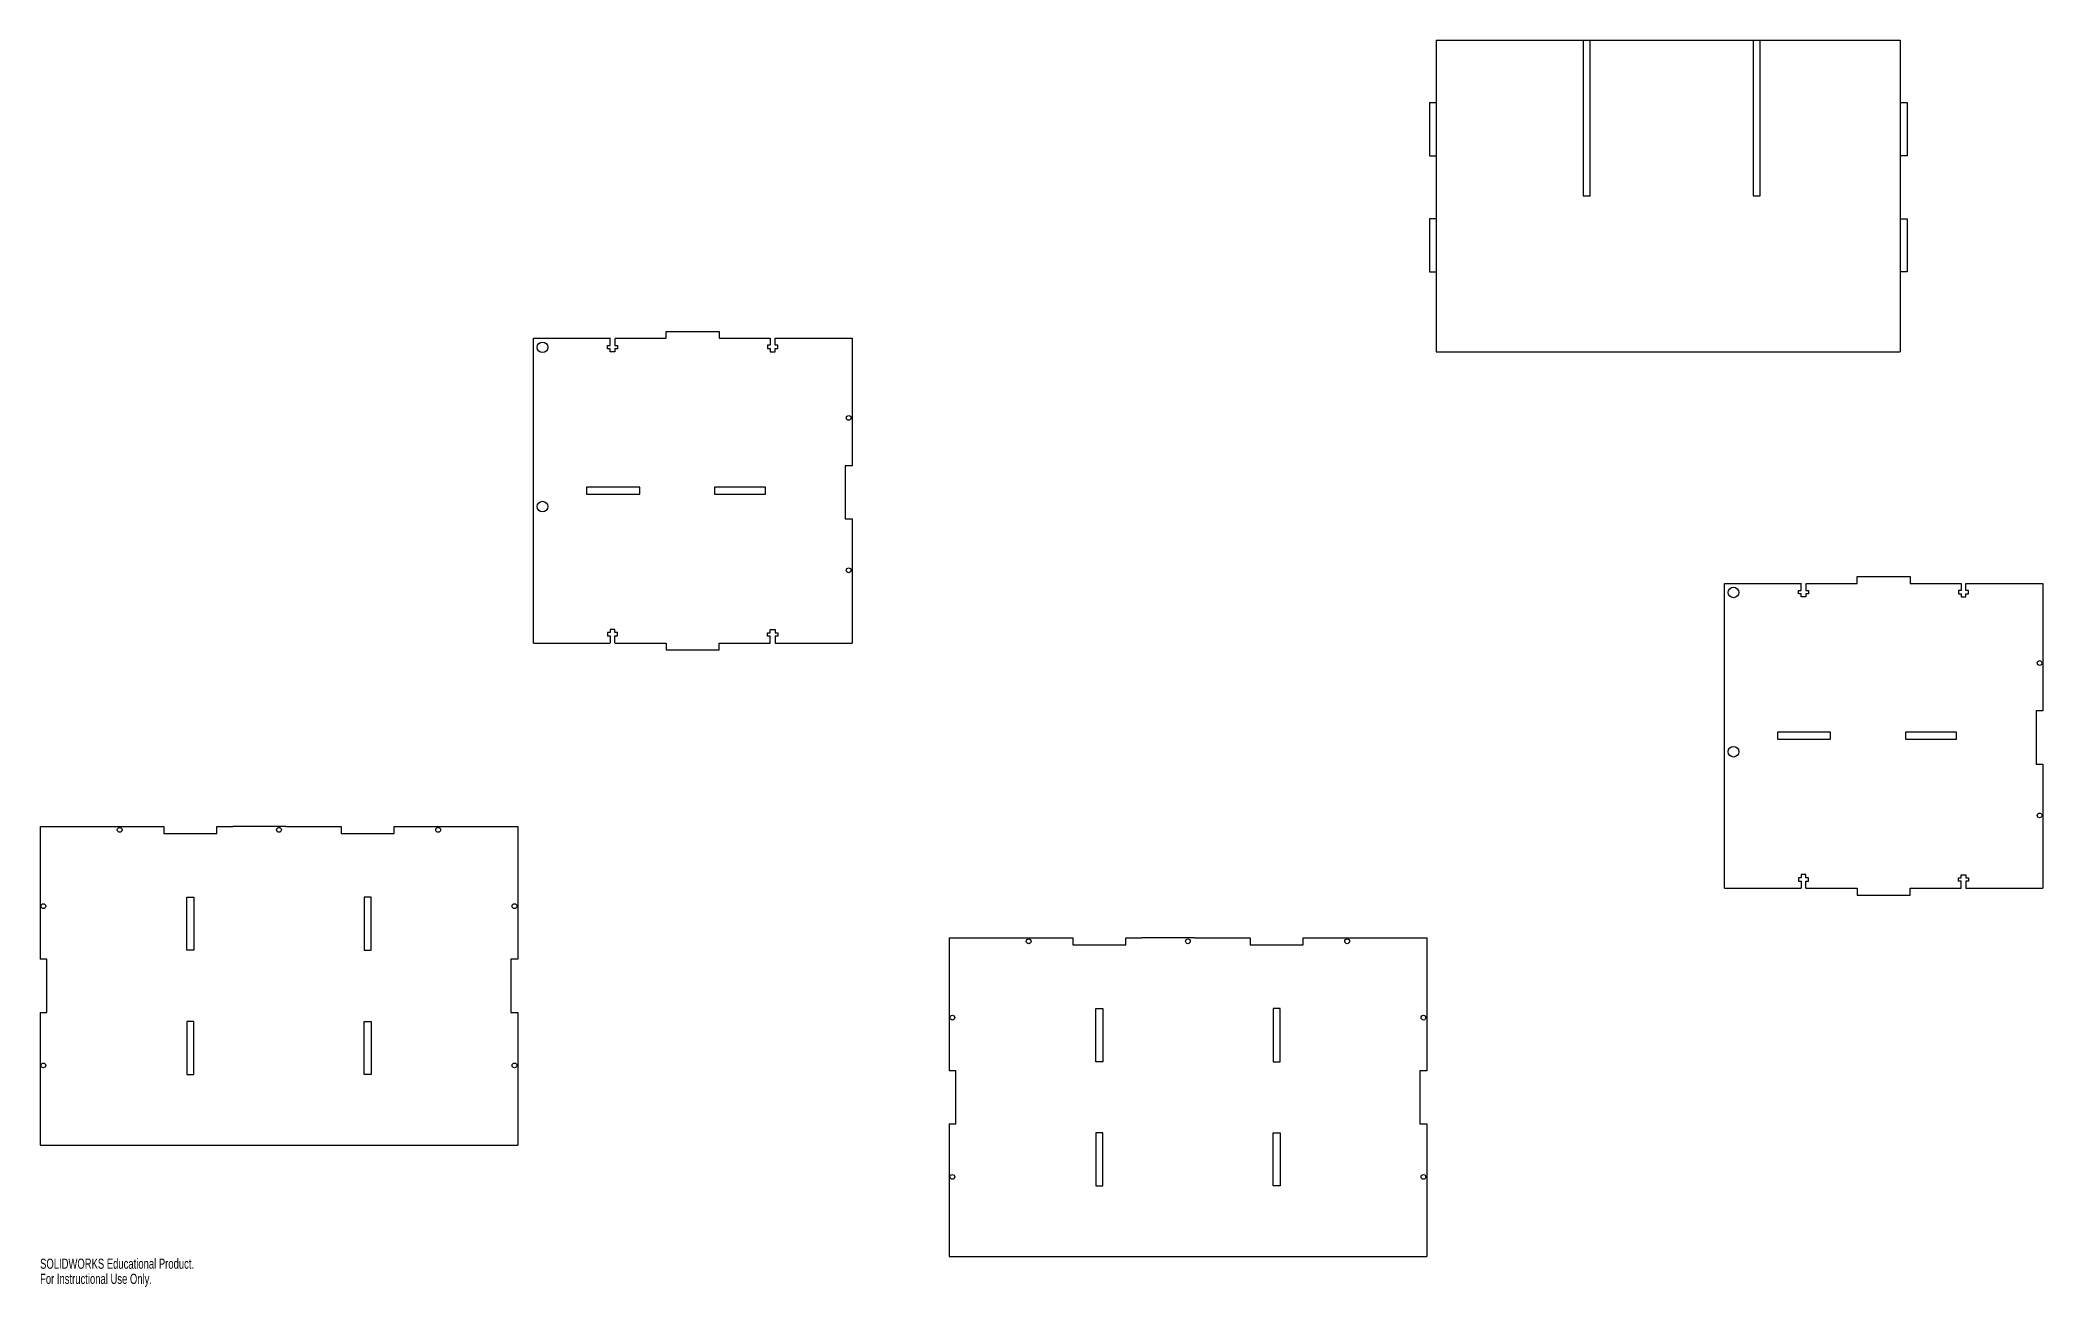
# Model space of a CAD drawing. Header units: inches. Extents: x -22.7 to 30.5, y -5.3 to 43.5.
# Drawn here: x -22.68 to 15.05, y -5.29 to 18.2 of the extents above; entities that cross this region are included whole.
import ezdxf

# ---------------------------------------------------------------- set-up
doc = ezdxf.new("R2010")
doc.units = ezdxf.units.IN
doc.header["$MEASUREMENT"] = 0
doc.header["$PDSIZE"] = -1
doc.styles.add('SLDTEXTSTYLE0', font='TXT', dxfattribs={"width": 0.7})

msp = doc.modelspace()

# ---------------------------------------------------------------- texts
at = {"color": 7, "linetype": 'Continuous', "char_height": 0.1903, "attachment_point": 1, "style": 'SLDTEXTSTYLE0'}
for s, insert in [('SOLIDWORKS Educational Product.', (-22.681, -4.755)), ('For Instructional Use Only.', (-22.681, -5.04))]:
    msp.add_mtext(s, dxfattribs=dict(at, insert=insert))

# ---------------------------------------------------------------- linework, layer by layer
at = {"color": 7, "linetype": 'Continuous'}
for p, q in [((3.621, 18.199), (12.361, 18.199)), ((3.621, 18.199), (3.621, 12.329)), ((6.386, 18.199), (6.386, 15.264)), ((6.518, 15.264), (6.518, 18.199)), ((9.594, 18.199), (9.594, 15.264)), ((9.726, 15.264), (9.726, 18.199)), ((12.361, 18.199), (12.361, 12.329)), ((3.491, 17.021), (3.621, 17.021)), ((3.491, 17.021), (3.491, 16.021)), ((12.361, 17.021), (12.491, 17.021)), ((12.491, 17.021), (12.491, 16.021)), ((3.491, 16.021), (3.621, 16.021)), ((12.491, 16.021), (12.361, 16.021)), ((6.386, 15.264), (6.518, 15.264)), ((9.594, 15.264), (9.726, 15.264)), ((3.621, 14.834), (3.491, 14.834)), ((3.491, 14.834), (3.491, 13.834)), ((12.361, 14.834), (12.491, 14.834)), ((12.491, 14.834), (12.491, 13.834)), ((3.491, 13.834), (3.621, 13.834)), ((12.491, 13.834), (12.361, 13.834)), ((-13.385, 12.581), (-11.935, 12.581)), ((-13.385, 6.841), (-13.385, 12.581)), ((-11.941, 12.447), (-11.941, 12.579)), ((-11.851, 12.579), (-11.851, 12.447)), ((-11.845, 12.581), (-10.885, 12.581)), ((-10.885, 12.581), (-10.885, 12.711)), ((-10.885, 12.711), (-9.885, 12.711)), ((-9.885, 12.711), (-9.885, 12.581)), ((-9.885, 12.581), (-8.925, 12.581)), ((-8.925, 12.581), (-8.925, 12.449)), ((-8.835, 12.449), (-8.835, 12.581)), ((-8.835, 12.581), (-7.385, 12.581)), ((-7.385, 12.581), (-7.385, 10.178)), ((-11.991, 12.447), (-11.941, 12.447)), ((-11.991, 12.384), (-11.991, 12.447)), ((-11.941, 12.384), (-11.991, 12.384)), ((-11.941, 12.327), (-11.941, 12.384)), ((-11.851, 12.327), (-11.941, 12.327)), ((-11.851, 12.447), (-11.801, 12.447)), ((-11.851, 12.384), (-11.851, 12.327)), ((-11.801, 12.384), (-11.851, 12.384)), ((-11.801, 12.447), (-11.801, 12.384)), ((-8.925, 12.449), (-8.975, 12.449)), ((-8.975, 12.449), (-8.975, 12.386)), ((-8.975, 12.386), (-8.925, 12.386)), ((-8.925, 12.386), (-8.925, 12.329)), ((-8.925, 12.329), (-8.835, 12.329)), ((-8.785, 12.449), (-8.835, 12.449)), ((-8.835, 12.329), (-8.835, 12.386)), ((-8.835, 12.386), (-8.785, 12.386)), ((-8.785, 12.386), (-8.785, 12.449)), ((3.621, 12.329), (12.361, 12.329)), ((-7.385, 10.178), (-7.515, 10.178)), ((-7.515, 10.178), (-7.515, 9.178)), ((-12.385, 9.776), (-12.385, 9.646)), ((-11.385, 9.776), (-12.385, 9.776)), ((-12.385, 9.646), (-11.385, 9.646)), ((-11.385, 9.646), (-11.385, 9.776)), ((-9.977, 9.776), (-9.977, 9.646)), ((-9.015, 9.776), (-9.977, 9.776)), ((-9.977, 9.646), (-9.015, 9.646)), ((-9.015, 9.646), (-9.015, 9.776)), ((-7.515, 9.178), (-7.385, 9.178)), ((-7.385, 9.178), (-7.385, 6.841)), ((9.05, 7.964), (10.5, 7.964)), ((9.05, 2.224), (9.05, 7.964)), ((10.495, 7.831), (10.495, 7.963)), ((10.585, 7.963), (10.585, 7.831)), ((10.59, 7.964), (11.55, 7.964)), ((11.55, 7.964), (11.55, 8.094)), ((11.55, 8.094), (12.55, 8.094)), ((12.55, 8.094), (12.55, 7.964)), ((12.55, 7.964), (13.51, 7.964)), ((13.51, 7.964), (13.51, 7.832)), ((13.6, 7.832), (13.6, 7.964)), ((13.6, 7.964), (15.05, 7.964)), ((15.05, 7.964), (15.05, 5.562)), ((10.445, 7.831), (10.495, 7.831)), ((10.445, 7.768), (10.445, 7.831)), ((10.495, 7.768), (10.445, 7.768)), ((10.495, 7.711), (10.495, 7.768)), ((10.585, 7.711), (10.495, 7.711)), ((10.585, 7.831), (10.635, 7.831)), ((10.585, 7.768), (10.585, 7.711)), ((10.635, 7.768), (10.585, 7.768)), ((10.635, 7.831), (10.635, 7.768)), ((13.51, 7.832), (13.46, 7.832)), ((13.46, 7.832), (13.46, 7.769)), ((13.46, 7.769), (13.51, 7.769)), ((13.51, 7.769), (13.51, 7.712)), ((13.51, 7.712), (13.6, 7.712)), ((13.65, 7.832), (13.6, 7.832)), ((13.6, 7.712), (13.6, 7.769)), ((13.6, 7.769), (13.65, 7.769)), ((13.65, 7.769), (13.65, 7.832)), ((-13.385, 6.841), (-11.941, 6.841)), ((-11.941, 7.037), (-11.991, 7.037)), ((-11.991, 7.037), (-11.991, 6.974)), ((-11.991, 6.974), (-11.941, 6.974)), ((-11.851, 7.094), (-11.941, 7.094)), ((-11.941, 7.094), (-11.941, 7.037)), ((-11.941, 6.974), (-11.941, 6.842)), ((-11.851, 7.037), (-11.851, 7.094)), ((-11.801, 7.037), (-11.851, 7.037)), ((-11.851, 6.842), (-11.851, 6.974)), ((-11.851, 6.974), (-11.801, 6.974)), ((-11.851, 6.841), (-10.885, 6.841)), ((-11.801, 6.974), (-11.801, 7.037)), ((-10.885, 6.841), (-10.885, 6.711)), ((-9.885, 6.711), (-9.885, 6.841)), ((-9.885, 6.841), (-8.925, 6.841)), ((-8.975, 7.036), (-8.925, 7.036)), ((-8.975, 6.973), (-8.975, 7.036)), ((-8.925, 6.973), (-8.975, 6.973)), ((-8.925, 7.093), (-8.835, 7.093)), ((-8.925, 7.036), (-8.925, 7.093)), ((-8.925, 6.841), (-8.925, 6.973)), ((-8.835, 7.093), (-8.835, 7.036)), ((-8.835, 7.036), (-8.785, 7.036)), ((-8.835, 6.973), (-8.835, 6.841)), ((-8.785, 6.973), (-8.835, 6.973)), ((-8.835, 6.841), (-7.385, 6.841)), ((-8.785, 7.036), (-8.785, 6.973)), ((-10.885, 6.711), (-9.885, 6.711)), ((-10.885, 6.711), (-9.885, 6.711)), ((15.05, 5.562), (14.92, 5.562)), ((14.92, 5.562), (14.92, 4.562)), ((10.05, 5.159), (10.05, 5.029)), ((11.05, 5.159), (10.05, 5.159)), ((10.05, 5.029), (11.05, 5.029)), ((11.05, 5.029), (11.05, 5.159)), ((12.459, 5.159), (12.459, 5.029)), ((13.42, 5.159), (12.459, 5.159)), ((12.459, 5.029), (13.42, 5.029)), ((13.42, 5.029), (13.42, 5.159)), ((14.92, 4.562), (15.05, 4.562)), ((15.05, 4.562), (15.05, 2.224)), ((-22.681, 3.384), (-20.351, 3.384)), ((-22.681, 3.384), (-22.681, 0.884)), ((-20.351, 3.384), (-20.351, 3.254)), ((-20.351, 3.254), (-19.351, 3.254)), ((-19.351, 3.254), (-19.351, 3.384)), ((-19.351, 3.384), (-19.052, 3.384)), ((-18.052, 3.384), (-19.052, 3.384)), ((-18.052, 3.384), (-17.011, 3.384)), ((-17.011, 3.384), (-17.011, 3.254)), ((-17.011, 3.254), (-16.011, 3.254)), ((-16.011, 3.254), (-16.011, 3.384)), ((-16.011, 3.384), (-13.681, 3.384)), ((-13.681, 3.384), (-13.681, 0.884)), ((10.495, 2.421), (10.445, 2.421)), ((10.445, 2.421), (10.445, 2.358)), ((10.445, 2.358), (10.495, 2.358)), ((10.585, 2.478), (10.495, 2.478)), ((10.495, 2.478), (10.495, 2.421)), ((10.495, 2.358), (10.495, 2.226)), ((10.585, 2.421), (10.585, 2.478)), ((10.635, 2.421), (10.585, 2.421)), ((10.585, 2.226), (10.585, 2.358)), ((10.585, 2.358), (10.635, 2.358)), ((10.635, 2.358), (10.635, 2.421)), ((13.46, 2.419), (13.51, 2.419)), ((13.46, 2.356), (13.46, 2.419)), ((13.51, 2.356), (13.46, 2.356)), ((13.51, 2.476), (13.6, 2.476)), ((13.51, 2.419), (13.51, 2.476)), ((13.51, 2.224), (13.51, 2.356)), ((13.6, 2.476), (13.6, 2.419)), ((13.6, 2.419), (13.65, 2.419)), ((13.6, 2.356), (13.6, 2.224)), ((13.65, 2.356), (13.6, 2.356)), ((13.65, 2.419), (13.65, 2.356)), ((-19.916, 1.054), (-19.916, 2.054)), ((-19.916, 2.054), (-19.786, 2.054)), ((-19.786, 2.054), (-19.786, 1.054)), ((-16.446, 2.054), (-16.576, 2.054)), ((-16.576, 2.054), (-16.576, 1.054)), ((-16.446, 1.054), (-16.446, 2.054)), ((9.05, 2.224), (10.495, 2.224)), ((10.585, 2.224), (11.55, 2.224)), ((11.55, 2.224), (11.55, 2.094)), ((11.55, 2.094), (12.55, 2.094)), ((11.55, 2.094), (12.55, 2.094)), ((12.55, 2.094), (12.55, 2.224)), ((12.55, 2.224), (13.51, 2.224)), ((13.6, 2.224), (15.05, 2.224)), ((-5.557, 1.285), (-3.227, 1.285)), ((-5.557, 1.285), (-5.557, -1.215)), ((-3.227, 1.285), (-3.227, 1.155)), ((-3.227, 1.155), (-2.227, 1.155)), ((-2.227, 1.155), (-2.227, 1.285)), ((-2.227, 1.285), (-1.928, 1.285)), ((-0.928, 1.285), (-1.928, 1.285)), ((-0.928, 1.285), (0.113, 1.285)), ((0.113, 1.285), (0.113, 1.155)), ((0.113, 1.155), (1.113, 1.155)), ((1.113, 1.155), (1.113, 1.285)), ((1.113, 1.285), (3.443, 1.285)), ((3.443, 1.285), (3.443, -1.215)), ((-22.551, 0.884), (-22.681, 0.884)), ((-22.551, -0.116), (-22.551, 0.884)), ((-19.786, 1.054), (-19.916, 1.054)), ((-16.576, 1.054), (-16.446, 1.054)), ((-13.681, 0.884), (-13.811, 0.884)), ((-13.811, 0.884), (-13.811, -0.116)), ((-22.681, -0.116), (-22.551, -0.116)), ((-22.681, -0.116), (-22.681, -2.616)), ((-19.916, -0.286), (-19.916, -1.286)), ((-19.786, -0.286), (-19.916, -0.286)), ((-19.786, -1.286), (-19.786, -0.286)), ((-16.576, -0.286), (-16.446, -0.286)), ((-16.576, -1.286), (-16.576, -0.286)), ((-16.446, -0.286), (-16.446, -1.286)), ((-13.811, -0.116), (-13.681, -0.116)), ((-13.681, -0.116), (-13.681, -2.616)), ((-2.792, -1.045), (-2.792, -0.045)), ((-2.792, -0.045), (-2.662, -0.045)), ((-2.662, -0.045), (-2.662, -1.045)), ((0.678, -0.045), (0.548, -0.045)), ((0.548, -0.045), (0.548, -1.045)), ((0.678, -1.045), (0.678, -0.045)), ((-2.662, -1.045), (-2.792, -1.045)), ((0.548, -1.045), (0.678, -1.045)), ((-19.916, -1.286), (-19.786, -1.286)), ((-16.446, -1.286), (-16.576, -1.286)), ((-5.427, -1.215), (-5.557, -1.215)), ((-5.427, -2.215), (-5.427, -1.215)), ((3.443, -1.215), (3.313, -1.215)), ((3.313, -1.215), (3.313, -2.215)), ((-5.557, -2.215), (-5.427, -2.215)), ((-5.557, -2.215), (-5.557, -4.715)), ((3.313, -2.215), (3.443, -2.215)), ((3.443, -2.215), (3.443, -4.715)), ((-22.681, -2.616), (-13.681, -2.616)), ((-2.792, -2.385), (-2.792, -3.385)), ((-2.662, -2.385), (-2.792, -2.385)), ((-2.662, -3.385), (-2.662, -2.385)), ((0.548, -2.385), (0.678, -2.385)), ((0.548, -3.385), (0.548, -2.385)), ((0.678, -2.385), (0.678, -3.385)), ((-2.792, -3.385), (-2.662, -3.385)), ((0.678, -3.385), (0.548, -3.385)), ((-5.557, -4.715), (3.443, -4.715))]:
    msp.add_line(p, q, dxfattribs=at)
for centre, radius in [((-13.215, 12.411), 0.1), ((-7.448, 11.081), 0.045), ((-13.215, 9.411), 0.1), ((-7.448, 8.211), 0.045), ((9.22, 7.794), 0.1), ((14.988, 6.464), 0.045), ((9.22, 4.794), 0.1), ((14.988, 3.594), 0.045), ((-21.181, 3.322), 0.045), ((-18.181, 3.322), 0.045), ((-15.181, 3.322), 0.045), ((-22.619, 1.884), 0.045), ((-13.744, 1.884), 0.045), ((-4.057, 1.223), 0.045), ((-1.057, 1.223), 0.045), ((1.943, 1.223), 0.045), ((-5.495, -0.215), 0.045), ((3.38, -0.215), 0.045), ((-22.619, -1.116), 0.045), ((-13.744, -1.116), 0.045), ((-5.495, -3.215), 0.045), ((3.38, -3.215), 0.045)]:
    msp.add_circle(centre, radius, dxfattribs=at)
msp.add_point((3.621, 17.021), dxfattribs=at)

msp.set_redraw_order([(e.dxf.handle, doc.entitydb.next_handle()) for e in msp.query("TEXT MTEXT ATTDEF DIMENSION ARC_DIMENSION")])  # texts and dimensions are drawn at this point

doc.saveas('drawing.dxf')
